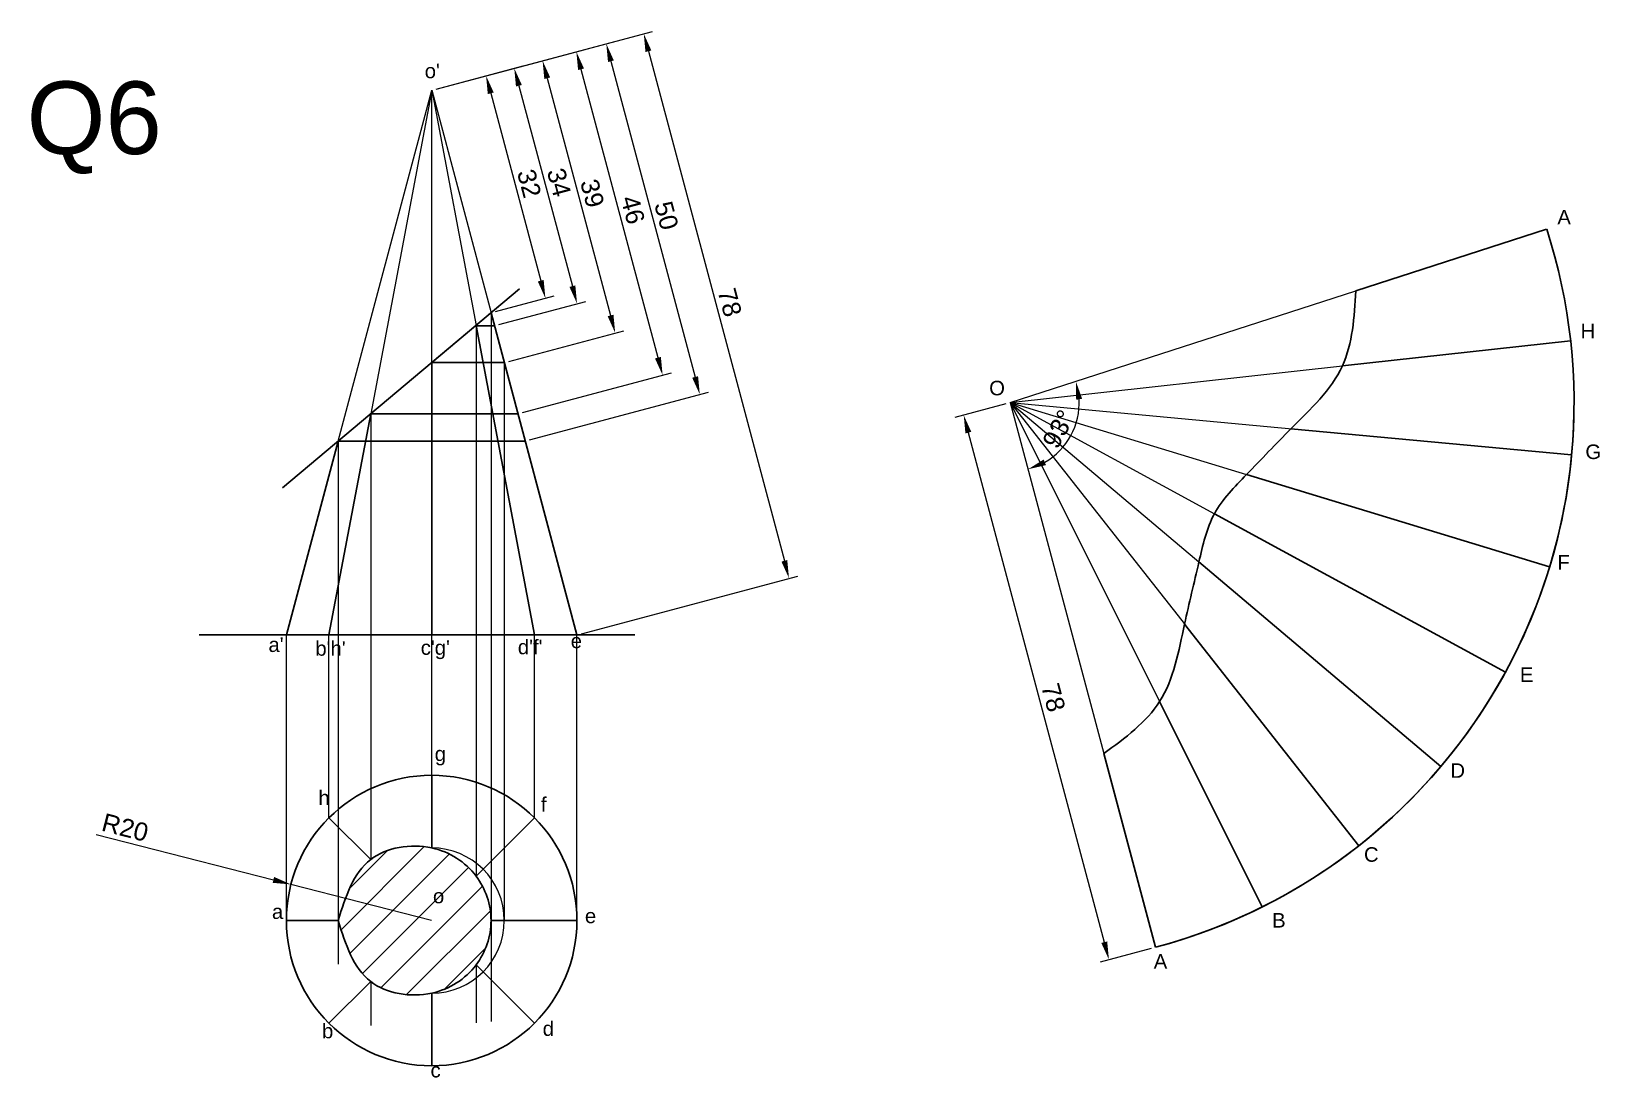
# Model space of a CAD drawing. Header units: millimetres. Extents: x 137 to 7220, y 7466 to 9893.
# Drawn here: x 4114.4 to 4330.3, y 8294.5 to 8438.6 of the extents above; entities that cross this region are included whole.
import ezdxf

# ---------------------------------------------------------------- set-up
doc = ezdxf.new("R2010")
doc.units = ezdxf.units.MM
doc.header["$PDMODE"] = 35
doc.header["$PDSIZE"] = 3
for name, color, linetype in [('Dimensions', 1, 'Continuous'), ('Projection', 140, 'Continuous'), ('Text', 7, 'Continuous')]:
    doc.layers.add(name, color=color, linetype=linetype)
doc.layers.add('Object', color=7, linetype='Continuous', lineweight=30)
doc.styles.get("Standard").update_dxf_attribs({"font": 'arial.ttf'})
doc.dimstyles.new('ISO-25', dxfattribs={"dimtxt": 2.5, "dimasz": 2.5, "dimexe": 1.25, "dimexo": 0.625, "dimtad": 1, "dimdec": 0, "dimtxsty": 'Standard', "dimcen": 2.5, "dimadec": 0, "dimazin": 0, "dimtfac": 1, "dimtdec": 0, "dimtmove": 0, "dimatfit": 3, "dimfxl": 1, "dimarcsym": 0})
pattern_1 = [(45, (4099.136, 7725.1298), (-2.245064, 2.245064), [])]

msp = doc.modelspace()

# ---------------------------------------------------------------- texts
at = {"layer": 'Text'}
for s, height, p in [("o'", 2, (4168.543, 8432.124)), ('Q6', 10, (4113.724, 8421.682)), ('A', 2, (4324.487, 8411.995)), ('H', 2, (4327.68, 8396.306)), ('O', 2, (4246.26, 8388.462)), ('G', 2, (4328.346, 8379.687)), ('F', 2, (4324.483, 8364.469)), ("a'", 2, (4147.028, 8353.117)), ("b'h'", 2, (4153.484, 8352.605)), ("c'g'", 2, (4167.996, 8352.726)), ("d'f'", 2, (4181.363, 8352.808)), ('e', 2, (4188.645, 8353.641)), ('E', 2, (4319.326, 8349.006)), ('g', 2, (4169.927, 8338.097)), ('D', 2, (4309.76, 8335.788)), ('h', 2, (4153.902, 8332.04)), ('f', 2, (4184.54, 8331.127)), ('C', 2, (4297.864, 8324.233)), ('o', 2, (4169.678, 8318.514)), ('a', 2, (4147.508, 8316.357)), ('e', 2, (4190.602, 8315.776)), ('B', 2, (4285.22, 8315.171)), ('A', 2, (4268.916, 8309.518)), ('d', 2, (4184.79, 8300.259)), ('b', 2, (4154.4, 8299.927)), ('c', 2, (4169.346, 8294.533))]:
    msp.add_text(s, height=height, dxfattribs=at).set_placement(p)

# ---------------------------------------------------------------- blocks, each defined once
blk = doc.blocks.new('*D1121')
at = {"layer": 'Defpoints', "color": 0, "transparency": 16777216}
for p in [(4169.5, 8430.47), (4185.16, 8401.82), (4177.67, 8399.83)]:
    blk.add_point(p, dxfattribs=at)
at = {"layer": 'Dimensions', "color": 0, "lineweight": -2, "transparency": 16777216}
for p, q in [((4170.11, 8430.63), (4178.2, 8432.79)), ((4177.64, 8430.05), (4184.52, 8404.24)), ((4178.28, 8399.99), (4186.37, 8402.15))]:
    blk.add_line(p, q, dxfattribs=at)
at = {"layer": 'Dimensions', "color": 0, "transparency": 16777216}
for points in [[(4178.04, 8430.16), (4177.23, 8429.94), (4176.99, 8432.47)], [(4184.92, 8404.35), (4184.12, 8404.13), (4185.16, 8401.82)]]:
    blk.add_solid(points, dxfattribs=at)
at = {"layer": 'Dimensions', "color": 0, "transparency": 16777216, "insert": (4182.92, 8417.63), "char_height": 2.5, "attachment_point": 5, "rotation": 284.9314}
blk.add_mtext('32', dxfattribs=at)
blk = doc.blocks.new('*D1122')
at = {"layer": 'Defpoints', "color": 0, "transparency": 16777216}
for p in [(4169.5, 8430.47), (4189.52, 8401.08), (4178.15, 8398.05)]:
    blk.add_point(p, dxfattribs=at)
at = {"layer": 'Dimensions', "color": 0, "lineweight": -2, "transparency": 16777216}
for p, q in [((4170.11, 8430.63), (4182.08, 8433.82)), ((4181.52, 8431.09), (4188.87, 8403.49)), ((4178.75, 8398.21), (4190.73, 8401.4))]:
    blk.add_line(p, q, dxfattribs=at)
at = {"layer": 'Dimensions', "color": 0, "transparency": 16777216}
for points in [[(4181.92, 8431.19), (4181.11, 8430.98), (4180.87, 8433.5)], [(4189.28, 8403.6), (4188.47, 8403.39), (4189.52, 8401.08)]]:
    blk.add_solid(points, dxfattribs=at)
at = {"layer": 'Dimensions', "color": 0, "transparency": 16777216, "insert": (4187.03, 8417.78), "char_height": 2.5, "attachment_point": 5, "rotation": 284.9314}
blk.add_mtext('34', dxfattribs=at)
blk = doc.blocks.new('*D1123')
at = {"layer": 'Defpoints', "color": 0, "transparency": 16777216}
for p in [(4169.5, 8430.47), (4194.77, 8397.04), (4179.5, 8392.97)]:
    blk.add_point(p, dxfattribs=at)
at = {"layer": 'Dimensions', "color": 0, "lineweight": -2, "transparency": 16777216}
for p, q in [((4170.11, 8430.63), (4185.98, 8434.86)), ((4185.42, 8432.13), (4194.13, 8399.46)), ((4180.11, 8393.13), (4195.98, 8397.36))]:
    blk.add_line(p, q, dxfattribs=at)
at = {"layer": 'Dimensions', "color": 0, "transparency": 16777216}
for points in [[(4185.82, 8432.23), (4185.01, 8432.02), (4184.77, 8434.54)], [(4194.53, 8399.56), (4193.73, 8399.35), (4194.77, 8397.04)]]:
    blk.add_solid(points, dxfattribs=at)
at = {"layer": 'Dimensions', "color": 0, "transparency": 16777216, "insert": (4191.61, 8416.28), "char_height": 2.5, "attachment_point": 5, "rotation": 284.9314}
blk.add_mtext('39', dxfattribs=at)
blk = doc.blocks.new('*D1124')
at = {"layer": 'Defpoints', "color": 0, "transparency": 16777216}
for p in [(4169.5, 8430.47), (4201.3, 8391.23), (4181.38, 8385.92)]:
    blk.add_point(p, dxfattribs=at)
at = {"layer": 'Dimensions', "color": 0, "lineweight": -2, "transparency": 16777216}
for p, q in [((4170.11, 8430.63), (4190.63, 8436.1)), ((4190.06, 8433.36), (4200.66, 8393.65)), ((4181.99, 8386.08), (4202.51, 8391.55))]:
    blk.add_line(p, q, dxfattribs=at)
at = {"layer": 'Dimensions', "color": 0, "transparency": 16777216}
for points in [[(4190.47, 8433.47), (4189.66, 8433.26), (4189.42, 8435.78)], [(4201.06, 8393.75), (4200.25, 8393.54), (4201.3, 8391.23)]]:
    blk.add_solid(points, dxfattribs=at)
at = {"layer": 'Dimensions', "color": 0, "transparency": 16777216, "insert": (4197.2, 8414), "char_height": 2.5, "attachment_point": 5, "rotation": 284.9314}
blk.add_mtext('46', dxfattribs=at)
blk = doc.blocks.new('*D1125')
at = {"layer": 'Defpoints', "color": 0, "transparency": 16777216}
for p in [(4169.5, 8430.47), (4206.42, 8388.57), (4182.38, 8382.16)]:
    blk.add_point(p, dxfattribs=at)
at = {"layer": 'Dimensions', "color": 0, "lineweight": -2, "transparency": 16777216}
for p, q in [((4170.11, 8430.63), (4194.74, 8437.2)), ((4194.18, 8434.46), (4205.78, 8390.98)), ((4182.99, 8382.32), (4207.63, 8388.89))]:
    blk.add_line(p, q, dxfattribs=at)
at = {"layer": 'Dimensions', "color": 0, "transparency": 16777216}
for points in [[(4194.58, 8434.57), (4193.78, 8434.36), (4193.54, 8436.88)], [(4206.18, 8391.09), (4205.37, 8390.88), (4206.42, 8388.57)]]:
    blk.add_solid(points, dxfattribs=at)
at = {"layer": 'Dimensions', "color": 0, "transparency": 16777216, "insert": (4201.82, 8413.21), "char_height": 2.5, "attachment_point": 5, "rotation": 284.9314}
blk.add_mtext('50', dxfattribs=at)
blk = doc.blocks.new('*D1093')
at = {"layer": 'Defpoints', "color": 0, "transparency": 16777216}
for p in [(4150.13, 8321.11), (4169.5, 8316.14)]:
    blk.add_point(p, dxfattribs=at)
at = {"layer": 'Dimensions', "color": 0, "lineweight": -2, "transparency": 16777216}
for p, q in [((4123.33, 8327.99), (4147.71, 8321.73)), ((4169.5, 8316.14), (4150.13, 8321.11))]:
    blk.add_line(p, q, dxfattribs=at)
at = {"layer": 'Dimensions', "color": 0, "transparency": 16777216}
blk.add_solid([(4147.81, 8322.14), (4147.61, 8321.33), (4150.13, 8321.11)], dxfattribs=at)
at = {"layer": 'Dimensions', "color": 0, "transparency": 16777216, "insert": (4127.3, 8328.94), "char_height": 2.5, "attachment_point": 5, "rotation": 345.6014}
blk.add_mtext('R20', dxfattribs=at)
blk = doc.blocks.new('*D1097')
at = {"layer": 'Defpoints', "color": 0, "transparency": 16777216}
for p in [(4296.74, 8402.85), (4249.17, 8387.45), (4249.17, 8387.45), (4255.99, 8380.85), (4262.05, 8339.14)]:
    blk.add_point(p, dxfattribs=at)
at = {"layer": 'Dimensions', "color": 0, "lineweight": -2, "transparency": 16777216}
blk.add_arc((4249.17, 8387.45), 9.49, 300.0657, 2.7971, dxfattribs=at)
at = {"layer": 'Dimensions', "color": 0, "transparency": 16777216}
for points in [[(4258.24, 8387.84), (4259.06, 8387.99), (4258.2, 8390.37)], [(4254.08, 8378.85), (4253.76, 8379.62), (4251.61, 8378.28)]]:
    blk.add_solid(points, dxfattribs=at)
at = {"layer": 'Dimensions', "color": 0, "transparency": 16777216, "insert": (4255.83, 8383.82), "char_height": 2.5, "attachment_point": 5, "rotation": 61.4314}
blk.add_mtext('93°', dxfattribs=at)
blk = doc.blocks.new('*D1098')
at = {"layer": 'Defpoints', "color": 0, "transparency": 16777216}
for p in [(4249.17, 8387.45), (4269.17, 8312.45), (4262.75, 8310.74)]:
    blk.add_point(p, dxfattribs=at)
at = {"layer": 'Dimensions', "color": 0, "lineweight": -2, "transparency": 16777216}
for p, q in [((4248.56, 8387.29), (4241.54, 8385.42)), ((4243.39, 8383.32), (4262.1, 8313.16)), ((4268.56, 8312.29), (4261.54, 8310.42))]:
    blk.add_line(p, q, dxfattribs=at)
at = {"layer": 'Dimensions', "color": 0, "transparency": 16777216}
for points in [[(4243.8, 8383.43), (4242.99, 8383.22), (4242.75, 8385.74)], [(4262.51, 8313.26), (4261.7, 8313.05), (4262.75, 8310.74)]]:
    blk.add_solid(points, dxfattribs=at)
at = {"layer": 'Dimensions', "color": 0, "transparency": 16777216, "insert": (4255.09, 8346.84), "char_height": 2.5, "attachment_point": 5, "rotation": 284.9314}
blk.add_mtext('78', dxfattribs=at)
blk = doc.blocks.new('*D1099')
at = {"layer": 'Defpoints', "color": 0, "transparency": 16777216}
for p in [(4169.5, 8430.47), (4218.7, 8363.26), (4189.5, 8355.47)]:
    blk.add_point(p, dxfattribs=at)
at = {"layer": 'Dimensions', "color": 0, "lineweight": -2, "transparency": 16777216}
for p, q in [((4170.11, 8430.63), (4199.91, 8438.58)), ((4199.35, 8435.84), (4218.06, 8365.67)), ((4190.11, 8355.63), (4219.91, 8363.58))]:
    blk.add_line(p, q, dxfattribs=at)
at = {"layer": 'Dimensions', "color": 0, "transparency": 16777216}
for points in [[(4199.75, 8435.95), (4198.94, 8435.73), (4198.7, 8438.26)], [(4218.46, 8365.78), (4217.66, 8365.56), (4218.7, 8363.26)]]:
    blk.add_solid(points, dxfattribs=at)
at = {"layer": 'Dimensions', "color": 0, "transparency": 16777216, "insert": (4210.54, 8401.25), "char_height": 2.5, "attachment_point": 5, "rotation": 284.9314}
blk.add_mtext('78', dxfattribs=at)

# ---------------------------------------------------------------- dimensions: what is measured, and where the dimension line sits
at = {"layer": 'Dimensions'}
for p2, distance, picture, middle in [((4189.502, 8355.469), 30.221, '*D1099', (4210.54, 8401.246)), ((4182.385, 8382.159), 24.875, '*D1125', (4201.816, 8413.213)), ((4181.382, 8385.92), 20.614, '*D1124', (4197.197, 8413.996)), ((4179.502, 8392.969), 15.803, '*D1123', (4191.61, 8416.281)), ((4178.149, 8398.045), 11.766, '*D1122', (4187.033, 8417.779)), ((4177.674, 8399.826), 7.752, '*D1121', (4182.916, 8417.635))]:
    dim = msp.add_aligned_dim(p1=(4169.502, 8430.469), p2=p2, distance=distance, dimstyle='ISO-25', dxfattribs=at)
    dim.commit()
    dim.dimension.update_dxf_attribs({"geometry": picture, "text_midpoint": middle})
dim = msp.add_angular_dim_2l(base=(4255.987, 8380.85), line1=((4249.167, 8387.452), (4262.05, 8339.14)), line2=((4249.167, 8387.452), (4296.738, 8402.846)), dimstyle='ISO-25', dxfattribs=at)
dim.commit()
dim.dimension.update_dxf_attribs({"geometry": '*D1097', "text_midpoint": (4255.832, 8383.822)})
dim = msp.add_linear_dim(base=(4262.749, 8310.74), p1=(4249.167, 8387.452), p2=(4269.167, 8312.452), angle=284.93142, dimstyle='ISO-25', dxfattribs=at)
dim.commit()
dim.dimension.update_dxf_attribs({"geometry": '*D1098', "text_midpoint": (4253.252, 8346.352), "dimtype": 161})
dim = msp.add_radius_dim(center=(4169.502, 8316.139), mpoint=(4150.131, 8321.112), dimstyle='ISO-25', dxfattribs=at)
dim.commit()
dim.dimension.update_dxf_attribs({"geometry": '*D1093', "text_midpoint": (4126.825, 8327.096), "dimtype": 164})

# ---------------------------------------------------------------- hatches: boundary and pattern name
at = {"layer": 'Object'}
h = msp.add_hatch(dxfattribs=at)
h.set_pattern_fill('ANSI31', color=256)
edge = h.paths.add_edge_path()
edge.add_spline(control_points=[(4156.62, 8316.139), (4157.647, 8319.404), (4159.597, 8325.601), (4169.396, 8327.245), (4176.085, 8322.968), (4178.422, 8316.139), (4176.085, 8309.31), (4169.396, 8305.033), (4159.597, 8306.677), (4157.647, 8312.874), (4156.62, 8316.139)], knot_values=[0, 0, 0, 0, 9.5212949, 18.0724446, 25.3168603, 31.7677258, 38.2185914, 45.463007, 54.0141568, 63.5354516, 63.5354516, 63.5354516, 63.5354516], degree=3, periodic=0)
h = msp.add_hatch(dxfattribs=at)
h.set_pattern_fill('ANSI31', color=256)
h.set_pattern_definition(pattern_1)
h.paths.add_polyline_path([(4169.299, 8318.103), (4171.61, 8318.103), (4171.61, 8320.374), (4169.299, 8320.374)], flags=24)
h = msp.add_hatch(dxfattribs=at)
h.set_pattern_fill('ANSI31', color=256)
h.set_pattern_definition(pattern_1)
h.paths.add_polyline_path([(4169.299, 8318.103), (4171.61, 8318.103), (4171.61, 8320.374), (4169.299, 8320.374)], flags=24)

# ---------------------------------------------------------------- linework, layer by layer
for p, q in [((4296.738, 8402.846), (4323.017, 8411.35)), ((4181.601, 8403.121), (4148.951, 8375.724)), ((4169.502, 8392.969), (4181.601, 8403.121)), ((4177.674, 8399.826), (4189.502, 8355.469)), ((4175.552, 8398.045), (4178.149, 8398.045)), ((4183.644, 8355.469), (4175.607, 8398.092)), ((4294.888, 8392.505), (4326.318, 8395.978)), ((4169.502, 8355.469), (4169.502, 8392.969)), ((4169.502, 8392.969), (4169.502, 8355.469)), ((4169.502, 8392.969), (4179.502, 8392.969)), ((4155.36, 8355.469), (4161.102, 8385.92)), ((4161.102, 8385.92), (4181.382, 8385.92)), ((4287.81, 8383.854), (4326.453, 8380.257)), ((4149.502, 8355.469), (4156.62, 8382.159)), ((4156.62, 8382.159), (4182.385, 8382.159)), ((4281.691, 8377.543), (4323.418, 8364.831)), ((4277.27, 8372.149), (4317.337, 8350.333)), ((4275.138, 8365.509), (4308.459, 8337.357)), ((4273.157, 8356.945), (4297.148, 8326.437)), ((4137.506, 8355.469), (4197.487, 8355.469)), ((4189.502, 8355.469), (4149.502, 8355.469)), ((4269.732, 8346.305), (4283.869, 8318.02)), ((4269.167, 8312.452), (4262.05, 8339.14)), ((4169.502, 8336.139), (4169.502, 8326.139)), ((4169.502, 8326.139), (4169.502, 8336.139)), ((4155.36, 8330.281), (4161.102, 8324.539)), ((4161.102, 8324.539), (4155.36, 8330.281)), ((4175.616, 8322.253), (4183.644, 8330.281)), ((4183.644, 8330.281), (4175.616, 8322.253)), ((4149.502, 8316.139), (4156.62, 8316.139)), ((4156.62, 8316.139), (4149.502, 8316.139)), ((4177.674, 8316.139), (4189.502, 8316.139)), ((4189.502, 8316.139), (4177.674, 8316.139)), ((4175.616, 8310.025), (4183.644, 8301.997)), ((4183.644, 8301.997), (4175.616, 8310.025)), ((4155.36, 8301.997), (4161.102, 8307.739)), ((4161.102, 8307.739), (4155.36, 8301.997)), ((4169.502, 8306.139), (4169.502, 8296.139)), ((4169.502, 8296.139), (4169.502, 8306.139))]:
    msp.add_line(p, q, dxfattribs=at)
msp.add_circle((4169.502, 8316.139), 20, dxfattribs=at)
for end in [17.93142, 358.53744]:
    msp.add_arc((4249.167, 8387.452), 77.621, 284.93142, end, dxfattribs=at)
for points in [[(4262.05, 8339.14), (4269.732, 8346.305), (4273.157, 8356.945), (4275.138, 8365.509), (4277.27, 8372.149), (4281.691, 8377.543), (4287.81, 8383.854), (4294.888, 8392.505), (4296.738, 8402.846)], [(4156.62, 8316.139), (4161.102, 8324.539), (4169.502, 8326.139), (4175.616, 8322.253), (4177.674, 8316.139), (4175.616, 8310.025), (4169.502, 8306.139), (4161.102, 8307.739), (4156.62, 8316.139)]]:
    msp.add_spline(points, degree=3, dxfattribs=at)
at = {"layer": 'Projection'}
for p, q in [((4156.62, 8382.159), (4169.502, 8430.469)), ((4169.502, 8430.469), (4161.102, 8385.92)), ((4169.502, 8430.469), (4177.674, 8399.826)), ((4169.502, 8430.469), (4175.607, 8398.092)), ((4169.502, 8392.969), (4169.502, 8430.469)), ((4249.167, 8387.452), (4296.738, 8402.846)), ((4177.674, 8399.826), (4177.674, 8302.222)), ((4175.616, 8398.045), (4175.616, 8322.253)), ((4179.502, 8392.969), (4179.502, 8316.139)), ((4249.167, 8387.452), (4294.888, 8392.505)), ((4249.167, 8387.452), (4262.05, 8339.14)), ((4249.167, 8387.452), (4269.732, 8346.305)), ((4249.167, 8387.452), (4287.999, 8383.837)), ((4249.167, 8387.452), (4273.275, 8356.796)), ((4249.167, 8387.452), (4275.138, 8365.509)), ((4249.167, 8387.452), (4281.691, 8377.543)), ((4249.167, 8387.452), (4277.27, 8372.149)), ((4161.102, 8385.92), (4161.102, 8324.539)), ((4156.62, 8382.159), (4156.62, 8310.14)), ((4149.502, 8316.139), (4149.502, 8355.469)), ((4155.36, 8330.281), (4155.36, 8355.469)), ((4169.502, 8326.139), (4169.502, 8355.469)), ((4183.644, 8330.281), (4183.644, 8355.469)), ((4189.502, 8316.139), (4189.502, 8355.469)), ((4175.616, 8310.025), (4175.616, 8302.057)), ((4161.102, 8307.739), (4161.102, 8301.689)), ((4169.502, 8296.139), (4169.502, 8306.139))]:
    msp.add_line(p, q, dxfattribs=at)
msp.add_arc((4169.502, 8316.139), 10, 270, 90, dxfattribs=at)

msp.set_redraw_order([(e.dxf.handle, doc.entitydb.next_handle()) for e in msp.query("TEXT MTEXT ATTDEF DIMENSION ARC_DIMENSION")])  # texts and dimensions are drawn at this point

doc.saveas('drawing.dxf')
